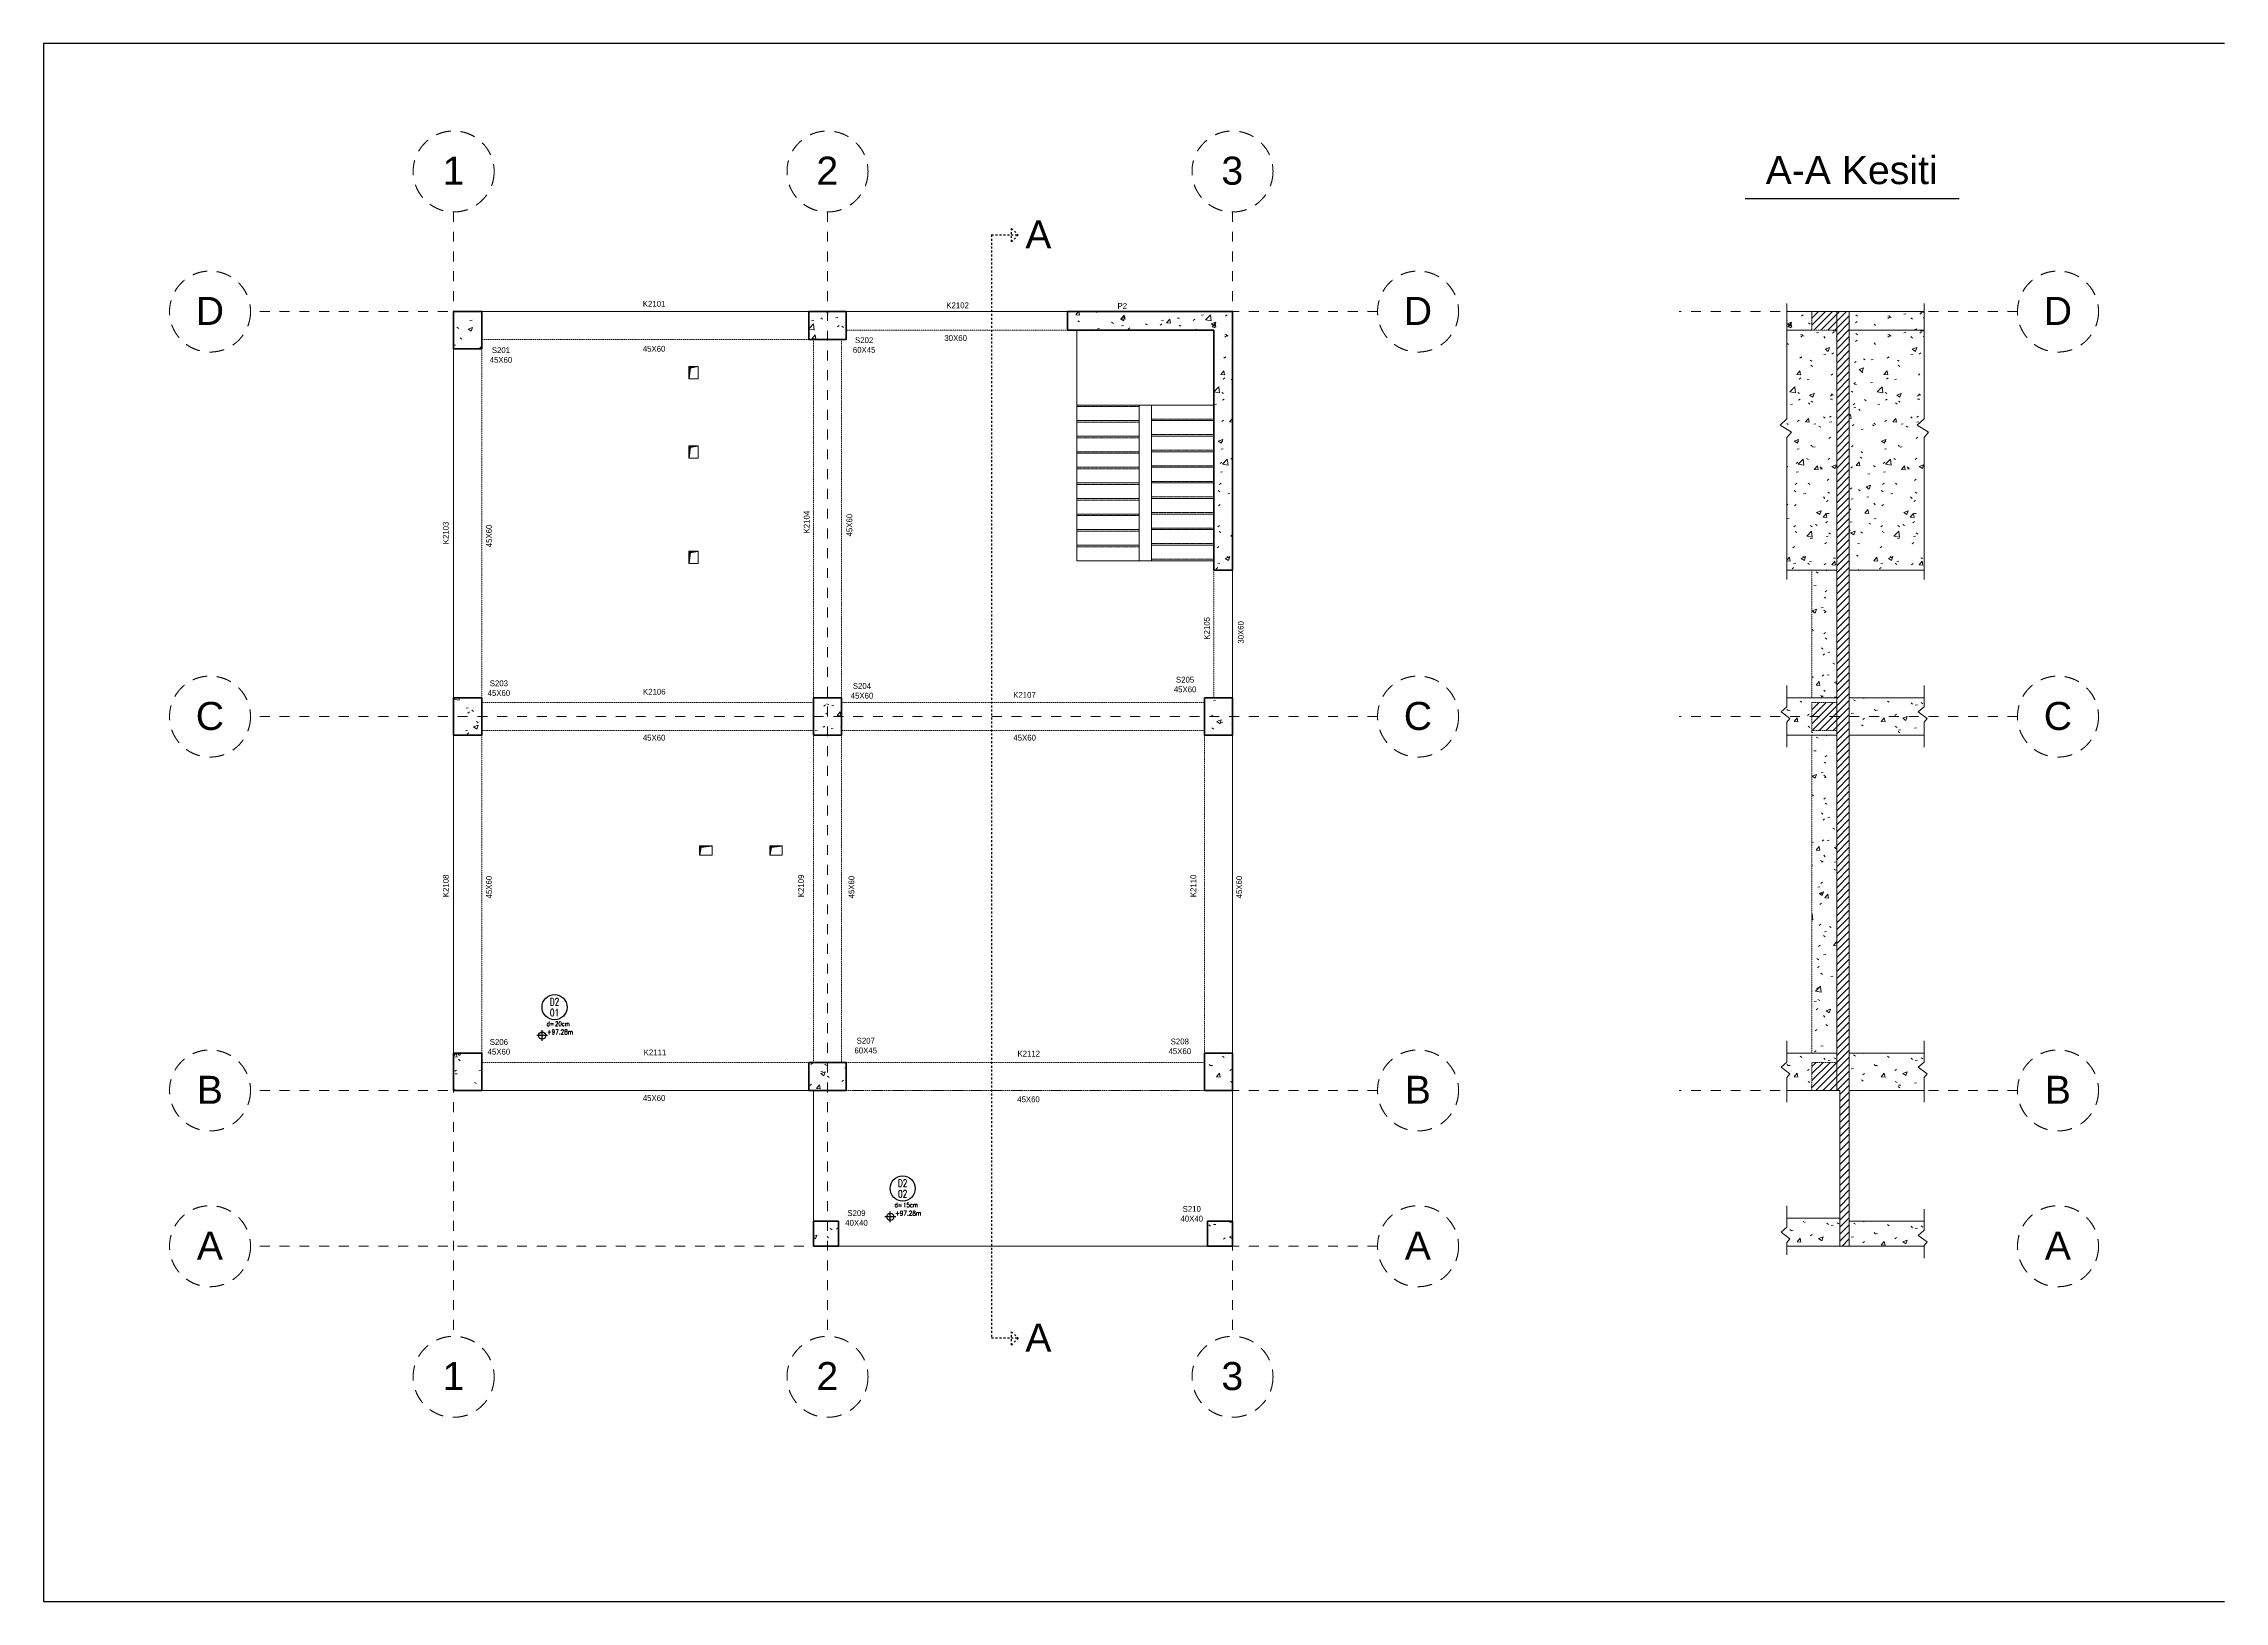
# Model space of a CAD drawing. Header units: millimetres. Extents: x -100143 to 4857, y -11822 to 13178.
# Drawn here: x -65143 to -30143, y -11822 to 13178 of the extents above; entities that cross this region are included whole.
import ezdxf
from ezdxf.enums import TextEntityAlignment as Align

# ---------------------------------------------------------------- set-up
doc = ezdxf.new("R2010")
doc.units = ezdxf.units.MM
doc.linetypes.add('Dash', pattern=[6.35, 3.175, -3.175])
doc.linetypes.add('Overhead', pattern=[3.96875, 2.38125, -1.5875])
for name, color, linetype, lineweight in [('A-FLOR', 30, 'Continuous', 9), ('A-WALL', 113, 'Continuous', 18), ('A-WALL-PATT', 111, 'Continuous', 35), ('S-BEAM-HDLN', 1, 'Dash', 9), ('S-COLS', 52, 'Continuous', 9), ('S-ER-DOSEME-NO', 3, 'Continuous', 30), ('S-ER-KOT-ISARETI-PLAN', 3, 'Continuous', 30), ('S-ER-TARAMA', 7, 'Continuous', 20), ('S-GRID', 1, 'Overhead', 9), ('S-GRID-IDEN', 1, 'Overhead', 0), ('S-STRS', 31, 'Continuous', 9)]:
    doc.layers.add(name, color=color, linetype=linetype, lineweight=lineweight)
doc.styles.add('Arial', font='arial.ttf', dxfattribs={"height": 450})
doc.styles.add('S-ER-DOSEME-KALINLIGI', font='simplxtw-erd.shx', dxfattribs={"width": 0.75})
doc.styles.add('S-ER-DOSEME-NO', font='simplxtw-erd.shx', dxfattribs={"width": 0.75})
doc.styles.add('S-ER-DOSEME-TIPI', font='simplxtw-erd.shx', dxfattribs={"width": 0.75})
doc.styles.add('S-ER-KOT-ISARETI-PLAN', font='simplxtw-erd.shx', dxfattribs={"width": 0.75})
pattern_1 = [(45, (-36558.95, 8752.71), (-56.1266, 56.1266), [])]
pattern_2 = [(50, (-43382.95, 99.7), (728.737, -63.756), [76.2, -838.2]), (355, (-43382.95, 99.7), (-140.972, 764.228), [60.96, -670.56]), (100.451, (-43322.2, 94.4), (587.77, 700.467), [64.76, -712.36]), (46.184, (-43382.95, 302.9), (1084.316, -168.17), [114.3, -1257.3]), (96.636, (-43292.6, 288.9), (949.61, 989.71), [97.14, -1068.54]), (351.184, (-43383, 302.9), (949.62, 989.7), [91.44, -1005.84]), (21, (-43281.35, 252.1), (606.458, -409.06), [76.2, -838.2]), (326, (-43281.35, 252.1), (247.208, 736.753), [60.96, -670.56]), (71.451, (-43230.8, 218), (853.668, 327.685), [64.76, -712.36]), (37.5, (-43382.95, 99.7), (12.3547, 338.22), [33.528, -628.904, 33.528, -647.192, -673.1]), (37.5, (-43382.95, 99.7), (12.3547, 338.22), [-1343.152, 33.528, -639.572]), (7.5, (-43382.95, 99.7), (267.279, 400.722), [33.528, -354.584, 33.528, -613.664, -256.54]), (7.5, (-43382.95, 99.7), (267.279, 400.722), [-1035.304, 33.528, -223.012]), (327.5, (-43609.52, 99.7), (542.3633, -22.9153), [33.528, -220.472, 33.528, -758.952, -1051.56]), (327.5, (-43609.52, 99.7), (542.3633, -22.9153), [-1046.48, 33.528, -1018.032]), (317.5, (-43711.1, 99.7), (592.517, 101.707), [33.528, -296.672, 33.528, -492.76, -746.76]), (317.5, (-43711.1, 99.7), (592.517, 101.707), [-856.488, 33.528, -713.232])]

# ---------------------------------------------------------------- blocks, each defined once
blk = doc.blocks.new('Grid - M_Grid Head - Circle-11575-1_ Kat')
at = {"layer": 'S-GRID-IDEN'}
blk.add_circle((0, 0), 6.5, dxfattribs=at)
blk = doc.blocks.new('S-ER-DOSEME-NO')
at = {"layer": 'Defpoints'}
blk.add_point((0, 0), dxfattribs=at)
at = {"layer": 'S-ER-DOSEME-NO', "color": 3, "lineweight": 30}
blk.add_circle((17, -17), 7, dxfattribs=at)
at = {"layer": 'S-ER-DOSEME-NO', "color": 3, "lineweight": 30, "style": 'S-ER-DOSEME-KALINLIGI', "width": 0.75}
blk.add_text('d=', height=2.5, dxfattribs=at).set_placement((16.75, -25), align=Align.TOP_RIGHT)
at = {"layer": 'S-ER-DOSEME-NO', "width": 0.75}
for tag, style, p in [('DOSEMETIPI', 'S-ER-DOSEME-TIPI', (17, -14)), ('DOSEMENO', 'S-ER-DOSEME-NO', (17, -20))]:
    blk.add_attdef(tag, text='', height=4, dxfattribs=dict(at, style=style)).set_placement(p, align=Align.MIDDLE_CENTER)
at = {"layer": 'S-ER-DOSEME-NO', "color": 3, "lineweight": 30, "style": 'S-ER-DOSEME-KALINLIGI', "width": 0.75}
blk.add_attdef('DOSEMEKALINLIGI', text='', height=2.5, dxfattribs=at).set_placement((17.25, -25), align=Align.TOP_LEFT)
blk = doc.blocks.new('S-ER-KOT-ISARETI-PLAN')
at = {"layer": 'S-ER-KOT-ISARETI-PLAN'}
for p, q in [((2.25, 0), (-2.25, 0)), ((0, -2.25), (0, 2.25))]:
    blk.add_line(p, q, dxfattribs=at)
blk.add_circle((0, 0), 1.5, dxfattribs=at)
at = {"layer": 'S-ER-KOT-ISARETI-PLAN', "style": 'S-ER-KOT-ISARETI-PLAN', "width": 0.75}
blk.add_attdef('PLANKOT', (2, 0.5), '', height=2, dxfattribs=at)

msp = doc.modelspace()

# ---------------------------------------------------------------- hatches: boundary and pattern name
at = {"ltscale": 50}
h = msp.add_hatch(color=256, dxfattribs=at)
h.dxf.hatch_style = 1
h.paths.add_polyline_path([(-54644, 7994), (-54784, 7994), (-54784, 7806), (-54759, 7970)])
h = msp.add_hatch(color=256, dxfattribs=at)
h.dxf.hatch_style = 1
h.paths.add_polyline_path([(-54644, 6720), (-54784, 6720), (-54784, 6532), (-54759, 6696)])
h = msp.add_hatch(color=256, dxfattribs=at)
h.dxf.hatch_style = 1
h.paths.add_polyline_path([(-54644, 5029), (-54784, 5029), (-54784, 4841), (-54759, 5005)])
h = msp.add_hatch(color=256, dxfattribs=at)
h.dxf.hatch_style = 1
h.paths.add_polyline_path([(-54612, 160), (-54587, 275), (-54422, 299), (-54612, 299)])
h = msp.add_hatch(color=256, dxfattribs=at)
h.dxf.hatch_style = 1
h.paths.add_polyline_path([(-53484, 158), (-53459, 275), (-53291, 299), (-53484, 299)])
at = {"layer": 'A-FLOR'}
h = msp.add_hatch(dxfattribs=at)
h.set_pattern_fill('ANSI31', color=256, scale=25, style=0)
h.set_pattern_definition(pattern_1)
h.paths.add_polyline_path([(-36163, -6122), (-36163, 8878), (-36363, 8878), (-36363, -3622), (-36313, -3622), (-36313, -6122)])
at = {"layer": 'A-WALL-PATT', "lineweight": 9}
h = msp.add_hatch(dxfattribs=at)
h.set_pattern_fill('FP_2', color=256, style=0, pattern_type=2)
h.set_pattern_definition(pattern_2)
h.paths.add_polyline_path([(-48712, 8578), (-46062, 8578), (-46062, 8878), (-48712, 8878)], flags=0)
h = msp.add_hatch(dxfattribs=at)
h.set_pattern_fill('FP_2', color=256, style=0, pattern_type=2)
h.set_pattern_definition([(50, (-34139.9, 99.7), (728.737, -63.756), [76.2, -838.2]), (355, (-34139.9, 99.7), (-140.97, 764.23), [60.96, -670.56]), (100.451, (-34079.2, 94.4), (587.77, 700.467), [64.76, -712.36]), (46.184, (-34139.9, 302.9), (1084.32, -168.17), [114.3, -1257.3]), (96.636, (-34049.5, 288.9), (949.61, 989.71), [97.14, -1068.54]), (351.184, (-34139.9, 302.9), (949.62, 989.7), [91.44, -1005.84]), (21, (-34038.3, 252.1), (606.458, -409.06), [76.2, -838.2]), (326, (-34038.3, 252.1), (247.21, 736.75), [60.96, -670.56]), (71.451, (-33987.8, 218), (853.67, 327.685), [64.76, -712.36]), (37.5, (-34139.9, 99.7), (12.355, 338.22), [33.528, -628.904, 33.528, -647.192, -673.1]), (37.5, (-34139.9, 99.7), (12.355, 338.22), [-1343.152, 33.528, -639.572]), (7.5, (-34139.9, 99.7), (267.279, 400.722), [33.528, -354.584, 33.528, -613.664, -256.54]), (7.5, (-34139.9, 99.7), (267.279, 400.722), [-1035.304, 33.528, -223.012]), (327.5, (-34366.47, 99.7), (542.363, -22.915), [33.528, -220.472, 33.528, -758.952, -1051.56]), (327.5, (-34366.47, 99.7), (542.363, -22.915), [-1046.48, 33.528, -1018.032]), (317.5, (-34468.07, 99.7), (592.517, 101.707), [33.528, -296.672, 33.528, -492.76, -746.76]), (317.5, (-34468.07, 99.7), (592.517, 101.707), [-856.49, 33.53, -713.23])])
h.paths.add_polyline_path([(-37119, 4728), (-36363, 4728), (-36363, 8578), (-36763, 8578), (-36763, 8878), (-37163, 8878), (-37163, 4728)])
h = msp.add_hatch(dxfattribs=at)
h.set_pattern_fill('FP_2', color=256, style=0, pattern_type=2)
h.set_pattern_definition([(50, (-32739.9, 399.7), (728.737, -63.756), [76.2, -838.2]), (355, (-32739.9, 399.7), (-140.97, 764.23), [60.96, -670.56]), (100.451, (-32679.2, 394.4), (587.77, 700.467), [64.76, -712.36]), (46.184, (-32739.9, 602.9), (1084.32, -168.17), [114.3, -1257.3]), (96.636, (-32649.5, 588.9), (949.61, 989.71), [97.14, -1068.54]), (351.184, (-32739.9, 602.9), (949.62, 989.7), [91.44, -1005.84]), (21, (-32638.3, 552.1), (606.458, -409.06), [76.2, -838.2]), (326, (-32638.3, 552.1), (247.21, 736.75), [60.96, -670.56]), (71.451, (-32587.8, 518), (853.67, 327.685), [64.76, -712.36]), (37.5, (-32739.9, 399.7), (12.355, 338.22), [33.528, -628.904, 33.528, -647.192, -673.1]), (37.5, (-32739.9, 399.7), (12.355, 338.22), [-1343.152, 33.528, -639.572]), (7.5, (-32739.9, 399.7), (267.279, 400.722), [33.528, -354.584, 33.528, -613.664, -256.54]), (7.5, (-32739.9, 399.7), (267.279, 400.722), [-1035.304, 33.528, -223.012]), (327.5, (-32966.47, 399.7), (542.363, -22.915), [33.528, -220.472, 33.528, -758.952, -1051.56]), (327.5, (-32966.47, 399.7), (542.363, -22.915), [-1046.48, 33.528, -1018.032]), (317.5, (-33068.07, 399.7), (592.517, 101.707), [33.528, -296.672, 33.528, -492.76, -746.76]), (317.5, (-33068.07, 399.7), (592.517, 101.707), [-856.49, 33.53, -713.23])])
h.paths.add_polyline_path([(-35719, 8578), (-34963, 8578), (-34963, 8878), (-36163, 8878), (-36163, 8578)])
h = msp.add_hatch(dxfattribs=at)
h.set_pattern_fill('FP_2', color=256, style=0, pattern_type=2)
h.set_pattern_definition(pattern_2)
h.paths.add_polyline_path([(-46362, 4728), (-46062, 4728), (-46062, 8578), (-46362, 8578), (-46362, 6982)], flags=0)
h = msp.add_hatch(dxfattribs=at)
h.set_pattern_fill('FP_2', color=256, style=0, pattern_type=2)
h.set_pattern_definition([(50, (-32739.9, 99.7), (728.737, -63.756), [76.2, -838.2]), (355, (-32739.9, 99.7), (-140.97, 764.23), [60.96, -670.56]), (100.451, (-32679.2, 94.4), (587.77, 700.467), [64.76, -712.36]), (46.184, (-32739.9, 302.9), (1084.32, -168.17), [114.3, -1257.3]), (96.636, (-32649.5, 288.9), (949.61, 989.71), [97.14, -1068.54]), (351.184, (-32739.9, 302.9), (949.62, 989.7), [91.44, -1005.84]), (21, (-32638.3, 252.1), (606.458, -409.06), [76.2, -838.2]), (326, (-32638.3, 252.1), (247.21, 736.75), [60.96, -670.56]), (71.451, (-32587.8, 218), (853.67, 327.685), [64.76, -712.36]), (37.5, (-32739.9, 99.7), (12.355, 338.22), [33.528, -628.904, 33.528, -647.192, -673.1]), (37.5, (-32739.9, 99.7), (12.355, 338.22), [-1343.152, 33.528, -639.572]), (7.5, (-32739.9, 99.7), (267.279, 400.722), [33.528, -354.584, 33.528, -613.664, -256.54]), (7.5, (-32739.9, 99.7), (267.279, 400.722), [-1035.304, 33.528, -223.012]), (327.5, (-32966.47, 99.7), (542.363, -22.915), [33.528, -220.472, 33.528, -758.952, -1051.56]), (327.5, (-32966.47, 99.7), (542.363, -22.915), [-1046.48, 33.528, -1018.032]), (317.5, (-33068.07, 99.7), (592.517, 101.707), [33.528, -296.672, 33.528, -492.76, -746.76]), (317.5, (-33068.07, 99.7), (592.517, 101.707), [-856.49, 33.53, -713.23])])
h.paths.add_polyline_path([(-35719, 4728), (-34963, 4728), (-34963, 8578), (-36163, 8578), (-36163, 4728)])
at = {"layer": 'S-BEAM-HDLN'}
h = msp.add_hatch(dxfattribs=at)
h.set_pattern_fill('ANSI31', color=256, scale=25)
h.set_pattern_definition(pattern_1)
h.paths.add_polyline_path([(-36363, 8578), (-36363, 8878), (-36763, 8878), (-36763, 8578)])
h = msp.add_hatch(dxfattribs=at)
h.set_pattern_fill('FP_2', color=256, style=0, pattern_type=2)
h.set_pattern_definition([(50, (-33311.95, 7849.7), (728.737, -63.756), [76.2, -838.2]), (355, (-33311.95, 7849.7), (-140.97, 764.23), [60.96, -670.56]), (100.451, (-33251.2, 7844.4), (587.77, 700.47), [64.76, -712.36]), (46.184, (-33311.95, 8052.9), (1084.32, -168.17), [114.3, -1257.3]), (96.636, (-33221.6, 8038.9), (949.61, 989.71), [97.14, -1068.54]), (351.184, (-33312, 8052.9), (949.62, 989.7), [91.44, -1005.84]), (21, (-33210.35, 8002.1), (606.46, -409.06), [76.2, -838.2]), (326, (-33210.35, 8002.1), (247.21, 736.75), [60.96, -670.56]), (71.451, (-33159.8, 7968), (853.67, 327.685), [64.76, -712.36]), (37.5, (-33311.95, 7849.7), (12.355, 338.22), [33.528, -628.904, 33.528, -647.192, -673.1]), (37.5, (-33311.95, 7849.7), (12.355, 338.22), [-1343.15, 33.53, -639.57]), (7.5, (-33311.95, 7849.7), (267.279, 400.722), [33.528, -354.584, 33.528, -613.664, -256.54]), (7.5, (-33311.95, 7849.7), (267.279, 400.722), [-1035.304, 33.53, -223.01]), (327.5, (-33538.52, 7849.7), (542.363, -22.915), [33.528, -220.472, 33.528, -758.952, -1051.56]), (327.5, (-33538.52, 7849.7), (542.363, -22.915), [-1046.48, 33.53, -1018.03]), (317.5, (-33640.1, 7849.7), (592.517, 101.707), [33.528, -296.672, 33.528, -492.76, -746.76]), (317.5, (-33640.1, 7849.7), (592.517, 101.707), [-856.49, 33.53, -713.23])])
h.paths.add_polyline_path([(-36363, 2678), (-36363, 4728), (-36763, 4728), (-36763, 2678)])
h = msp.add_hatch(dxfattribs=at)
h.set_pattern_fill('ANSI31', color=256, scale=25)
h.set_pattern_definition(pattern_1)
h.paths.add_polyline_path([(-36363, 2378), (-36363, 2603), (-36763, 2603), (-36763, 2378)])
h.paths.add_polyline_path([(-36763, 2378), (-36763, 2153), (-36363, 2153), (-36363, 2378)])
h = msp.add_hatch(dxfattribs=at)
h.set_pattern_fill('FP_2', color=256, style=0, pattern_type=2)
h.set_pattern_definition([(50, (-33311.95, 5199.7), (728.737, -63.756), [76.2, -838.2]), (355, (-33311.95, 5199.7), (-140.97, 764.23), [60.96, -670.56]), (100.451, (-33251.2, 5194.4), (587.77, 700.467), [64.76, -712.36]), (46.184, (-33311.95, 5402.9), (1084.32, -168.17), [114.3, -1257.3]), (96.636, (-33221.6, 5388.9), (949.61, 989.71), [97.14, -1068.54]), (351.184, (-33312, 5402.9), (949.62, 989.7), [91.44, -1005.84]), (21, (-33210.35, 5352.1), (606.458, -409.06), [76.2, -838.2]), (326, (-33210.35, 5352.1), (247.21, 736.75), [60.96, -670.56]), (71.451, (-33159.8, 5318), (853.67, 327.685), [64.76, -712.36]), (37.5, (-33311.95, 5199.7), (12.355, 338.22), [33.528, -628.904, 33.528, -647.192, -673.1]), (37.5, (-33311.95, 5199.7), (12.355, 338.22), [-1343.152, 33.528, -639.572]), (7.5, (-33311.95, 5199.7), (267.279, 400.722), [33.528, -354.584, 33.528, -613.664, -256.54]), (7.5, (-33311.95, 5199.7), (267.279, 400.722), [-1035.304, 33.528, -223.012]), (327.5, (-33538.52, 5199.7), (542.363, -22.915), [33.528, -220.472, 33.528, -758.952, -1051.56]), (327.5, (-33538.52, 5199.7), (542.363, -22.915), [-1046.48, 33.528, -1018.032]), (317.5, (-33640.1, 5199.7), (592.517, 101.707), [33.528, -296.672, 33.528, -492.76, -746.76]), (317.5, (-33640.1, 5199.7), (592.517, 101.707), [-856.49, 33.53, -713.23])])
h.paths.add_polyline_path([(-36363, -3022), (-36363, 2078), (-36763, 2078), (-36763, -3022)])
h = msp.add_hatch(dxfattribs=at)
h.set_pattern_fill('ANSI31', color=256, scale=25)
h.set_pattern_definition(pattern_1)
h.paths.add_polyline_path([(-36363, -3172), (-36763, -3172), (-36763, -3622), (-36363, -3622)])
at = {"layer": 'S-COLS'}
h = msp.add_hatch(dxfattribs=at)
h.set_pattern_fill('FP_2', color=256, style=0, pattern_type=2)
h.set_pattern_definition(pattern_2)
h.paths.add_polyline_path([(-58112, 8278), (-58112, 8878), (-58562, 8878), (-58562, 8278)], flags=0)
h = msp.add_hatch(dxfattribs=at)
h.set_pattern_fill('FP_2', color=256, style=0, pattern_type=2)
h.set_pattern_definition(pattern_2)
h.paths.add_polyline_path([(-52262, 8428), (-52262, 8878), (-52862, 8878), (-52862, 8428)], flags=0)
h = msp.add_hatch(dxfattribs=at)
h.set_pattern_fill('FP_2', color=256, style=0, pattern_type=2)
h.set_pattern_definition(pattern_2)
h.paths.add_polyline_path([(-58112, 2078), (-58112, 2678), (-58562, 2678), (-58562, 2078)], flags=0)
h = msp.add_hatch(dxfattribs=at)
h.set_pattern_fill('FP_2', color=256, style=0, pattern_type=2)
h.set_pattern_definition(pattern_2)
h.paths.add_polyline_path([(-52337, 2078), (-52337, 2678), (-52787, 2678), (-52787, 2078)], flags=0)
h = msp.add_hatch(dxfattribs=at)
h.set_pattern_fill('FP_2', color=256, style=0, pattern_type=2)
h.set_pattern_definition(pattern_2)
h.paths.add_polyline_path([(-46062, 2078), (-46062, 2678), (-46512, 2678), (-46512, 2078)], flags=0)
h = msp.add_hatch(dxfattribs=at)
h.set_pattern_fill('FP_2', color=256, style=0, pattern_type=2)
h.set_pattern_definition([(50, (-34111.95, 5799.7), (728.74, -63.756), [76.2, -838.2]), (355, (-34111.95, 5799.7), (-140.97, 764.23), [60.96, -670.56]), (100.451, (-34051.2, 5794.4), (587.77, 700.47), [64.76, -712.36]), (46.184, (-34111.95, 6002.9), (1084.32, -168.17), [114.3, -1257.3]), (96.636, (-34021.6, 5988.9), (949.6, 989.7), [97.14, -1068.54]), (351.184, (-34112, 6002.9), (949.62, 989.7), [91.44, -1005.84]), (21, (-34010.35, 5952.1), (606.46, -409.06), [76.2, -838.2]), (326, (-34010.35, 5952.1), (247.21, 736.75), [60.96, -670.56]), (71.451, (-33959.8, 5918), (853.67, 327.69), [64.76, -712.36]), (37.5, (-34111.95, 5799.7), (12.355, 338.22), [33.528, -628.904, 33.528, -647.192, -673.1]), (37.5, (-34111.95, 5799.7), (12.355, 338.22), [-1343.15, 33.53, -639.57]), (7.5, (-34111.95, 5799.7), (267.28, 400.722), [33.528, -354.584, 33.528, -613.664, -256.54]), (7.5, (-34111.95, 5799.7), (267.28, 400.722), [-1035.304, 33.53, -223.01]), (327.5, (-34338.52, 5799.7), (542.363, -22.915), [33.528, -220.472, 33.528, -758.952, -1051.56]), (327.5, (-34338.52, 5799.7), (542.363, -22.915), [-1046.48, 33.53, -1018.03]), (317.5, (-34440.1, 5799.7), (592.517, 101.707), [33.53, -296.67, 33.53, -492.76, -746.76]), (317.5, (-34440.1, 5799.7), (592.517, 101.707), [-856.49, 33.53, -713.23])])
h.paths.add_polyline_path([(-36363, 2078), (-36363, 2153), (-36763, 2153), (-36763, 2603), (-36363, 2603), (-36363, 2678), (-37163, 2678), (-37163, 2078)])
h = msp.add_hatch(dxfattribs=at)
h.set_pattern_fill('FP_2', color=256, style=0, pattern_type=2)
h.set_pattern_definition([(50, (-32711.95, 5799.7), (728.74, -63.756), [76.2, -838.2]), (355, (-32711.95, 5799.7), (-140.97, 764.23), [60.96, -670.56]), (100.451, (-32651.2, 5794.4), (587.77, 700.47), [64.76, -712.36]), (46.184, (-32711.95, 6002.9), (1084.32, -168.17), [114.3, -1257.3]), (96.636, (-32621.6, 5988.9), (949.6, 989.7), [97.14, -1068.54]), (351.184, (-32712, 6002.9), (949.62, 989.7), [91.44, -1005.84]), (21, (-32610.35, 5952.1), (606.46, -409.06), [76.2, -838.2]), (326, (-32610.35, 5952.1), (247.21, 736.75), [60.96, -670.56]), (71.451, (-32559.8, 5918), (853.67, 327.69), [64.76, -712.36]), (37.5, (-32711.95, 5799.7), (12.355, 338.22), [33.528, -628.904, 33.528, -647.192, -673.1]), (37.5, (-32711.95, 5799.7), (12.355, 338.22), [-1343.15, 33.53, -639.57]), (7.5, (-32711.95, 5799.7), (267.28, 400.722), [33.528, -354.584, 33.528, -613.664, -256.54]), (7.5, (-32711.95, 5799.7), (267.28, 400.722), [-1035.304, 33.53, -223.01]), (327.5, (-32938.52, 5799.7), (542.363, -22.915), [33.528, -220.472, 33.528, -758.952, -1051.56]), (327.5, (-32938.52, 5799.7), (542.363, -22.915), [-1046.48, 33.53, -1018.03]), (317.5, (-33040.1, 5799.7), (592.517, 101.707), [33.53, -296.67, 33.53, -492.76, -746.76]), (317.5, (-33040.1, 5799.7), (592.517, 101.707), [-856.49, 33.53, -713.23])])
h.paths.add_polyline_path([(-34963, 2078), (-34963, 2678), (-36163, 2678), (-36163, 2078)])
h = msp.add_hatch(dxfattribs=at)
h.set_pattern_fill('FP_2', color=256, style=0, pattern_type=2)
h.set_pattern_definition(pattern_2)
h.paths.add_polyline_path([(-58112, -3622), (-58112, -3022), (-58562, -3022), (-58562, -3622)], flags=0)
h = msp.add_hatch(dxfattribs=at)
h.set_pattern_fill('FP_2', color=256, style=0, pattern_type=2)
h.set_pattern_definition(pattern_2)
h.paths.add_polyline_path([(-46062, -3622), (-46062, -3022), (-46512, -3022), (-46512, -3622)], flags=0)
h = msp.add_hatch(dxfattribs=at)
h.set_pattern_fill('FP_2', color=256, style=0, pattern_type=2)
h.set_pattern_definition([(50, (-34111.95, 99.7), (728.74, -63.756), [76.2, -838.2]), (355, (-34111.95, 99.7), (-140.97, 764.23), [60.96, -670.56]), (100.451, (-34051.2, 94.4), (587.77, 700.47), [64.76, -712.36]), (46.184, (-34111.95, 302.9), (1084.32, -168.17), [114.3, -1257.3]), (96.636, (-34021.6, 288.9), (949.6, 989.7), [97.14, -1068.54]), (351.184, (-34112, 302.9), (949.62, 989.7), [91.44, -1005.84]), (21, (-34010.35, 252.1), (606.46, -409.06), [76.2, -838.2]), (326, (-34010.35, 252.1), (247.21, 736.75), [60.96, -670.56]), (71.451, (-33959.8, 218), (853.67, 327.69), [64.76, -712.36]), (37.5, (-34111.95, 99.7), (12.355, 338.22), [33.528, -628.904, 33.528, -647.192, -673.1]), (37.5, (-34111.95, 99.7), (12.355, 338.22), [-1343.15, 33.53, -639.57]), (7.5, (-34111.95, 99.7), (267.28, 400.722), [33.528, -354.584, 33.528, -613.664, -256.54]), (7.5, (-34111.95, 99.7), (267.28, 400.722), [-1035.304, 33.53, -223.01]), (327.5, (-34338.52, 99.7), (542.363, -22.915), [33.528, -220.472, 33.528, -758.952, -1051.56]), (327.5, (-34338.52, 99.7), (542.363, -22.915), [-1046.48, 33.53, -1018.03]), (317.5, (-34440.1, 99.7), (592.517, 101.707), [33.53, -296.67, 33.53, -492.76, -746.76]), (317.5, (-34440.1, 99.7), (592.517, 101.707), [-856.49, 33.53, -713.23])])
h.paths.add_polyline_path([(-36763, -3622), (-36763, -3172), (-36363, -3172), (-36363, -3022), (-37163, -3022), (-37163, -3622)])
h = msp.add_hatch(dxfattribs=at)
h.set_pattern_fill('FP_2', color=256, style=0, pattern_type=2)
h.set_pattern_definition([(50, (-32711.95, 99.7), (728.74, -63.756), [76.2, -838.2]), (355, (-32711.95, 99.7), (-140.97, 764.23), [60.96, -670.56]), (100.451, (-32651.2, 94.4), (587.77, 700.47), [64.76, -712.36]), (46.184, (-32711.95, 302.9), (1084.32, -168.17), [114.3, -1257.3]), (96.636, (-32621.6, 288.9), (949.6, 989.7), [97.14, -1068.54]), (351.184, (-32712, 302.9), (949.62, 989.7), [91.44, -1005.84]), (21, (-32610.35, 252.1), (606.46, -409.06), [76.2, -838.2]), (326, (-32610.35, 252.1), (247.21, 736.75), [60.96, -670.56]), (71.451, (-32559.8, 218), (853.67, 327.69), [64.76, -712.36]), (37.5, (-32711.95, 99.7), (12.355, 338.22), [33.528, -628.904, 33.528, -647.192, -673.1]), (37.5, (-32711.95, 99.7), (12.355, 338.22), [-1343.15, 33.53, -639.57]), (7.5, (-32711.95, 99.7), (267.28, 400.722), [33.528, -354.584, 33.528, -613.664, -256.54]), (7.5, (-32711.95, 99.7), (267.28, 400.722), [-1035.304, 33.53, -223.01]), (327.5, (-32938.52, 99.7), (542.363, -22.915), [33.528, -220.472, 33.528, -758.952, -1051.56]), (327.5, (-32938.52, 99.7), (542.363, -22.915), [-1046.48, 33.53, -1018.03]), (317.5, (-33040.1, 99.7), (592.517, 101.707), [33.53, -296.67, 33.53, -492.76, -746.76]), (317.5, (-33040.1, 99.7), (592.517, 101.707), [-856.49, 33.53, -713.23])])
h.paths.add_polyline_path([(-34963, -3622), (-34963, -3022), (-36163, -3022), (-36163, -3622)])
h = msp.add_hatch(dxfattribs=at)
h.set_pattern_fill('FP_2', color=256, style=0, pattern_type=2)
h.set_pattern_definition(pattern_2)
h.paths.add_polyline_path([(-52262, -3622), (-52262, -3172), (-52862, -3172), (-52862, -3622)], flags=0)
h = msp.add_hatch(dxfattribs=at)
h.set_pattern_fill('FP_2', color=256, style=0, pattern_type=2)
h.set_pattern_definition(pattern_2)
h.paths.add_polyline_path([(-52337, -6122), (-52337, -5672), (-52787, -5672), (-52787, -6122)], flags=0)
h = msp.add_hatch(dxfattribs=at)
h.set_pattern_fill('FP_2', color=256, style=0, pattern_type=2)
h.set_pattern_definition(pattern_2)
h.paths.add_polyline_path([(-46062, -6122), (-46062, -5672), (-46512, -5672), (-46512, -6122)], flags=0)
h = msp.add_hatch(dxfattribs=at)
h.set_pattern_fill('FP_2', color=256, style=0, pattern_type=2)
h.set_pattern_definition([(50, (-34061.95, -2550.3), (728.74, -63.756), [76.2, -838.2]), (355, (-34061.95, -2550.3), (-140.97, 764.23), [60.96, -670.56]), (100.451, (-34001.2, -2555.6), (587.77, 700.47), [64.76, -712.36]), (46.184, (-34061.95, -2347.1), (1084.32, -168.17), [114.3, -1257.3]), (96.636, (-33971.6, -2361.1), (949.6, 989.7), [97.14, -1068.54]), (351.184, (-34062, -2347.1), (949.62, 989.7), [91.44, -1005.84]), (21, (-33960.35, -2397.9), (606.46, -409.06), [76.2, -838.2]), (326, (-33960.35, -2397.9), (247.21, 736.75), [60.96, -670.56]), (71.451, (-33909.8, -2432), (853.67, 327.69), [64.76, -712.36]), (37.5, (-34061.95, -2550.3), (12.355, 338.22), [33.528, -628.904, 33.528, -647.192, -673.1]), (37.5, (-34061.95, -2550.3), (12.355, 338.22), [-1343.15, 33.53, -639.57]), (7.5, (-34061.95, -2550.3), (267.28, 400.722), [33.528, -354.584, 33.528, -613.664, -256.54]), (7.5, (-34061.95, -2550.3), (267.28, 400.722), [-1035.304, 33.53, -223.01]), (327.5, (-34288.52, -2550.3), (542.363, -22.915), [33.528, -220.472, 33.528, -758.952, -1051.56]), (327.5, (-34288.52, -2550.3), (542.363, -22.915), [-1046.48, 33.53, -1018.03]), (317.5, (-34390.1, -2550.3), (592.517, 101.707), [33.53, -296.67, 33.53, -492.76, -746.76]), (317.5, (-34390.1, -2550.3), (592.517, 101.707), [-856.49, 33.53, -713.23])])
h.paths.add_polyline_path([(-36313, -6122), (-36313, -5672), (-37163, -5673), (-37163, -6123)])
h = msp.add_hatch(dxfattribs=at)
h.set_pattern_fill('FP_2', color=256, style=0, pattern_type=2)
h.set_pattern_definition([(50, (-32711.95, -2600.3), (728.74, -63.756), [76.2, -838.2]), (355, (-32711.95, -2600.3), (-140.97, 764.23), [60.96, -670.56]), (100.451, (-32651.2, -2605.6), (587.77, 700.47), [64.76, -712.36]), (46.184, (-32711.95, -2397.1), (1084.32, -168.17), [114.3, -1257.3]), (96.636, (-32621.6, -2411.1), (949.6, 989.7), [97.14, -1068.54]), (351.184, (-32712, -2397.1), (949.62, 989.7), [91.44, -1005.84]), (21, (-32610.35, -2447.9), (606.46, -409.06), [76.2, -838.2]), (326, (-32610.35, -2447.9), (247.21, 736.75), [60.96, -670.56]), (71.451, (-32559.8, -2482), (853.67, 327.69), [64.76, -712.36]), (37.5, (-32711.95, -2600.3), (12.355, 338.22), [33.528, -628.904, 33.528, -647.192, -673.1]), (37.5, (-32711.95, -2600.3), (12.355, 338.22), [-1343.15, 33.53, -639.57]), (7.5, (-32711.95, -2600.3), (267.28, 400.722), [33.528, -354.584, 33.528, -613.664, -256.54]), (7.5, (-32711.95, -2600.3), (267.28, 400.722), [-1035.304, 33.53, -223.01]), (327.5, (-32938.52, -2600.3), (542.363, -22.915), [33.528, -220.472, 33.528, -758.952, -1051.56]), (327.5, (-32938.52, -2600.3), (542.363, -22.915), [-1046.48, 33.53, -1018.03]), (317.5, (-33040.1, -2600.3), (592.517, 101.707), [33.53, -296.67, 33.53, -492.76, -746.76]), (317.5, (-33040.1, -2600.3), (592.517, 101.707), [-856.49, 33.53, -713.23])])
h.paths.add_polyline_path([(-34963, -6122), (-34963, -5722), (-36163, -5722), (-36163, -6122)])

# ---------------------------------------------------------------- linework, layer by layer
at = {"ltscale": 50}
for p, q in [((-30143, 13178), (-65143, 13178)), ((-65143, 13178), (-65143, -11822)), ((-65143, -11822), (-30143, -11822))]:
    msp.add_line(p, q, dxfattribs=at)
msp.add_line((-37834, 10694), (-34398, 10694))
at = {"linetype": 'Dash', "ltscale": 10}
for p, q in [((-49609, 9995), (-49609, 10210)), ((-49609, 10210), (-49504, 10110)), ((-49929, 10110), (-49929, -7594)), ((-49929, 10110), (-49504, 10110)), ((-49504, 10110), (-49609, 9995)), ((-49929, -7594), (-49504, -7594)), ((-49609, -7709), (-49609, -7494)), ((-49609, -7494), (-49504, -7594)), ((-49504, -7594), (-49609, -7709))]:
    msp.add_line(p, q, dxfattribs=at)
at = {"layer": 'A-FLOR'}
for p, q in [((-52862, 8878), (-58112, 8878)), ((-48712, 8878), (-52262, 8878)), ((-36363, 8878), (-36163, 8878)), ((-36363, -3622), (-36363, 8878)), ((-36163, 8878), (-36163, -3622)), ((-48562, 4878), (-48562, 8578)), ((-58562, 8278), (-58562, 2678)), ((-54787, 7798), (-54787, 7998)), ((-54787, 7998), (-54637, 7998)), ((-54637, 7798), (-54787, 7798)), ((-54637, 7998), (-54637, 7798)), ((-54787, 6525), (-54787, 6725)), ((-54787, 6725), (-54637, 6725)), ((-54637, 6725), (-54637, 6525)), ((-54637, 6525), (-54787, 6525)), ((-54787, 4833), (-54787, 5033)), ((-54787, 5033), (-54637, 5033)), ((-54637, 5033), (-54637, 4833)), ((-54637, 4833), (-54787, 4833)), ((-46362, 4878), (-48562, 4878)), ((-46062, 2678), (-46062, 4728)), ((-58562, 2078), (-58562, -3022)), ((-54615, 153), (-54615, 303)), ((-54615, 303), (-54415, 303)), ((-54415, 153), (-54615, 153)), ((-54415, 303), (-54415, 153)), ((-53487, 153), (-53487, 303)), ((-53487, 303), (-53287, 303)), ((-53287, 153), (-53487, 153)), ((-53287, 303), (-53287, 153)), ((-58112, -3622), (-52862, -3622)), ((-52787, -3622), (-52787, -5722)), ((-46062, -5722), (-46062, -3622)), ((-36313, -3622), (-36363, -3622)), ((-36313, -6122), (-36313, -3622)), ((-36163, -3622), (-36163, -6122)), ((-52387, -6122), (-46462, -6122)), ((-36163, -6122), (-36313, -6122))]:
    msp.add_line(p, q, dxfattribs=at)
at = {"layer": 'A-FLOR', "linetype": 'Continuous'}
msp.add_line((-46062, -3022), (-46062, 2078), dxfattribs=at)
at = {"layer": 'A-WALL', "lineweight": 35}
for p, q in [((-46062, 8878), (-48712, 8878)), ((-48712, 8878), (-48712, 8578)), ((-46062, 4728), (-46062, 8878)), ((-48712, 8578), (-46362, 8578)), ((-46362, 8578), (-46362, 4728)), ((-46362, 4728), (-46062, 4728))]:
    msp.add_line(p, q, dxfattribs=at)
at = {"layer": 'A-WALL'}
for p, q in [((-37163, 9005), (-37163, 7158)), ((-36763, 8878), (-37163, 8878)), ((-34963, 8878), (-36163, 8878)), ((-34963, 9005), (-34963, 7158)), ((-36763, 8578), (-37163, 8578)), ((-36163, 8578), (-34963, 8578)), ((-37163, 7158), (-37274, 7055)), ((-37274, 7055), (-37090, 6941)), ((-34963, 7158), (-35074, 7055)), ((-35074, 7055), (-34890, 6941)), ((-37090, 6941), (-37163, 6856)), ((-37163, 6856), (-37163, 4576)), ((-34890, 6941), (-34963, 6856)), ((-34963, 6856), (-34963, 4576)), ((-36363, 4728), (-37163, 4728)), ((-36163, 4728), (-34963, 4728))]:
    msp.add_line(p, q, dxfattribs=at)
at = {"layer": 'S-BEAM-HDLN'}
for p, q in [((-36763, 8578), (-36763, 8878)), ((-36763, 8878), (-36363, 8878)), ((-52862, 8428), (-58112, 8428)), ((-52787, 2678), (-52787, 8428)), ((-52337, 8428), (-52337, 2678)), ((-48712, 8578), (-52262, 8578)), ((-36763, 8578), (-36363, 8578)), ((-58112, 8278), (-58112, 2678)), ((-46362, 2678), (-46362, 4728)), ((-36763, 2678), (-36763, 4728)), ((-58112, 2603), (-52787, 2603)), ((-52337, 2603), (-46512, 2603)), ((-36363, 2603), (-36763, 2603)), ((-36763, 2603), (-36763, 2153)), ((-52787, 2153), (-58112, 2153)), ((-46512, 2153), (-52337, 2153)), ((-36763, 2153), (-36363, 2153)), ((-58112, 2078), (-58112, -3022)), ((-52787, -3172), (-52787, 2078)), ((-52337, 2078), (-52337, -3172)), ((-46512, -3022), (-46512, 2078)), ((-36763, 2078), (-36763, -3022)), ((-58112, -3172), (-52862, -3172)), ((-52262, -3172), (-46512, -3172)), ((-36363, -3172), (-36763, -3172)), ((-36763, -3172), (-36763, -3622)), ((-46512, -3622), (-52262, -3622)), ((-36763, -3622), (-36363, -3622))]:
    msp.add_line(p, q, dxfattribs=at)
at = {"layer": 'S-BEAM-HDLN', "color": 82, "lineweight": 0}
for p, q in [((-36363, 8878), (-36763, 8878)), ((-36763, 8878), (-36763, 8578)), ((-36763, 8578), (-36363, 8578))]:
    msp.add_line(p, q, dxfattribs=at)
at = {"layer": 'S-BEAM-HDLN', "color": 30, "lineweight": 0}
msp.add_line((-36363, 8578), (-36363, 8878), dxfattribs=at)
at = {"layer": 'S-COLS', "lineweight": 35}
for p, q in [((-58562, 8878), (-58562, 8278)), ((-58112, 8878), (-58562, 8878)), ((-58112, 8278), (-58112, 8878)), ((-52262, 8878), (-52862, 8878)), ((-52862, 8878), (-52862, 8428)), ((-52262, 8428), (-52262, 8878)), ((-52862, 8428), (-52262, 8428)), ((-58562, 8278), (-58112, 8278)), ((-58562, 2678), (-58562, 2078)), ((-58112, 2678), (-58562, 2678)), ((-58112, 2078), (-58112, 2678)), ((-52787, 2678), (-52787, 2078)), ((-52337, 2678), (-52787, 2678)), ((-52337, 2078), (-52337, 2678)), ((-46512, 2678), (-46512, 2078)), ((-46062, 2678), (-46512, 2678)), ((-46062, 2078), (-46062, 2678)), ((-58562, 2078), (-58112, 2078)), ((-52787, 2078), (-52337, 2078)), ((-46512, 2078), (-46062, 2078)), ((-58562, -3022), (-58562, -3622)), ((-58112, -3022), (-58562, -3022)), ((-58112, -3622), (-58112, -3022)), ((-46512, -3022), (-46512, -3622)), ((-46062, -3022), (-46512, -3022)), ((-46062, -3622), (-46062, -3022)), ((-52262, -3172), (-52862, -3172)), ((-52862, -3172), (-52862, -3622)), ((-52262, -3622), (-52262, -3172)), ((-58562, -3622), (-58112, -3622)), ((-52862, -3622), (-52262, -3622)), ((-46512, -3622), (-46062, -3622)), ((-52387, -5722), (-52787, -5722)), ((-52787, -5722), (-52787, -6122)), ((-52387, -6122), (-52387, -5722)), ((-46462, -5722), (-46462, -6122)), ((-46062, -5722), (-46462, -5722)), ((-46062, -6122), (-46062, -5722)), ((-52787, -6122), (-52387, -6122)), ((-46462, -6122), (-46062, -6122))]:
    msp.add_line(p, q, dxfattribs=at)
at = {"layer": 'S-COLS'}
for p, q in [((-37163, 2875), (-37163, 2534)), ((-34963, 2875), (-34963, 2534)), ((-37163, 2534), (-37255, 2452)), ((-37255, 2452), (-37115, 2347)), ((-36363, 2678), (-37163, 2678)), ((-34963, 2678), (-36163, 2678)), ((-34963, 2534), (-35055, 2452)), ((-35055, 2452), (-34915, 2347)), ((-37115, 2347), (-37163, 2287)), ((-37163, 2287), (-37163, 1889)), ((-34915, 2347), (-34963, 2287)), ((-34963, 2287), (-34963, 1889)), ((-36363, 2078), (-37163, 2078)), ((-36163, 2078), (-34963, 2078)), ((-37163, -2825), (-37163, -3166)), ((-36363, -3022), (-37163, -3022)), ((-34963, -3022), (-36163, -3022)), ((-34963, -2825), (-34963, -3166)), ((-37163, -3166), (-37255, -3248)), ((-37255, -3248), (-37115, -3353)), ((-37115, -3353), (-37163, -3413)), ((-37163, -3413), (-37163, -3811)), ((-34963, -3166), (-35055, -3248)), ((-35055, -3248), (-34915, -3353)), ((-34915, -3353), (-34963, -3413)), ((-34963, -3413), (-34963, -3811)), ((-36363, -3622), (-37163, -3622)), ((-36163, -3622), (-34963, -3622)), ((-37163, -5475), (-37163, -5816)), ((-34963, -5525), (-34963, -5866)), ((-37163, -5816), (-37255, -5898)), ((-37255, -5898), (-37115, -6003)), ((-36313, -5672), (-37163, -5672)), ((-34963, -5722), (-36163, -5722)), ((-34963, -5866), (-35055, -5948)), ((-35055, -5948), (-34915, -6053)), ((-37115, -6003), (-37163, -6063)), ((-37163, -6063), (-37163, -6262)), ((-36313, -6122), (-37163, -6122)), ((-36163, -6122), (-34963, -6122)), ((-34915, -6053), (-34963, -6113)), ((-34963, -6113), (-34963, -6312))]:
    msp.add_line(p, q, dxfattribs=at)
at = {"layer": 'S-ER-TARAMA'}
for points in [[(-54759, 7970), (-54784, 7806), (-54784, 7994), (-54644, 7994)], [(-54759, 6696), (-54784, 6532), (-54784, 6720), (-54644, 6720)], [(-54759, 5005), (-54784, 4841), (-54784, 5029), (-54644, 5029)], [(-54587, 275), (-54612, 160), (-54612, 299), (-54422, 299)], [(-53459, 275), (-53484, 158), (-53484, 299), (-53291, 299)]]:
    msp.add_lwpolyline(points, close=True, dxfattribs=at)
at = {"layer": 'S-GRID', "linetype": 'Dash', "ltscale": 50}
for p, q in [((-58562, 10476), (-58562, -7568)), ((-52562, 10476), (-52562, -7568)), ((-46062, 10476), (-46062, -7568)), ((-43734, 8878), (-61822, 8878)), ((-33463, 8878), (-38896, 8878)), ((-43734, 2378), (-61822, 2378)), ((-33463, 2378), (-38896, 2378)), ((-43734, -3622), (-61822, -3622)), ((-33463, -3622), (-38896, -3622)), ((-43734, -6122), (-61822, -6122))]:
    msp.add_line(p, q, dxfattribs=at)
at = {"layer": 'S-STRS'}
for p, q in [((-47562, 7378), (-48562, 7378)), ((-47562, 7378), (-47362, 7378)), ((-47562, 7378), (-47562, 7128)), ((-47362, 7378), (-46362, 7378)), ((-47362, 7128), (-47362, 7378)), ((-47562, 7128), (-48562, 7128)), ((-47562, 7128), (-47562, 6878)), ((-47362, 6878), (-47362, 7128)), ((-47362, 7128), (-46362, 7128)), ((-47562, 6878), (-48562, 6878)), ((-47562, 6878), (-47562, 6628)), ((-47362, 6628), (-47362, 6878)), ((-47362, 6878), (-46362, 6878)), ((-47562, 6628), (-48562, 6628)), ((-47562, 6378), (-48562, 6378)), ((-47562, 6628), (-47562, 6378)), ((-47562, 6378), (-47562, 6128)), ((-47362, 6378), (-47362, 6628)), ((-47362, 6628), (-46362, 6628)), ((-47362, 6128), (-47362, 6378)), ((-47362, 6378), (-46362, 6378)), ((-47562, 6128), (-48562, 6128)), ((-47562, 6128), (-47562, 5878)), ((-47362, 5878), (-47362, 6128)), ((-47362, 6128), (-46362, 6128)), ((-47562, 5878), (-48562, 5878)), ((-47562, 5628), (-48562, 5628)), ((-47562, 5878), (-47562, 5628)), ((-47562, 5628), (-47562, 5378)), ((-47362, 5628), (-47362, 5878)), ((-47362, 5878), (-46362, 5878)), ((-47362, 5378), (-47362, 5628)), ((-47362, 5628), (-46362, 5628)), ((-47562, 5378), (-48562, 5378)), ((-47562, 5378), (-47562, 5128)), ((-47362, 5128), (-47362, 5378)), ((-47362, 5378), (-46362, 5378)), ((-48562, 5128), (-48562, 4878)), ((-47562, 5128), (-48562, 5128)), ((-47562, 5128), (-47562, 4878)), ((-47362, 4878), (-47362, 5128)), ((-47362, 5128), (-46362, 5128)), ((-47562, 4878), (-48562, 4878))]:
    msp.add_line(p, q, dxfattribs=at)
at = {"layer": 'S-STRS', "linetype": 'Overhead'}
for p, q in [((-47562, 7353), (-48562, 7353)), ((-47562, 7103), (-48562, 7103)), ((-47362, 7153), (-46362, 7153)), ((-47562, 6853), (-48562, 6853)), ((-47362, 6903), (-46362, 6903)), ((-47362, 6653), (-46362, 6653)), ((-47562, 6603), (-48562, 6603)), ((-47562, 6353), (-48562, 6353)), ((-47362, 6403), (-46362, 6403)), ((-47562, 6103), (-48562, 6103)), ((-47362, 6153), (-46362, 6153)), ((-47562, 5853), (-48562, 5853)), ((-47562, 5603), (-48562, 5603)), ((-47362, 5903), (-46362, 5903)), ((-47362, 5653), (-46362, 5653)), ((-47562, 5353), (-48562, 5353)), ((-47362, 5403), (-46362, 5403)), ((-47562, 5103), (-48562, 5103)), ((-47362, 5153), (-46362, 5153)), ((-47362, 4903), (-46362, 4903))]:
    msp.add_line(p, q, dxfattribs=at)

# ---------------------------------------------------------------- block references
at = {"layer": 'S-ER-DOSEME-NO', "xscale": 28.78159642956647, "yscale": 28.78159642956647, "zscale": 28.78159642956647}
for p, values in [((-57432, -1797), {'DOSEMENO': '01', 'DOSEMETIPI': 'D2', 'DOSEMEKALINLIGI': '20cm'}), ((-51845, -4706), {'DOSEMENO': '02', 'DOSEMETIPI': 'D2', 'DOSEMEKALINLIGI': '15cm'})]:
    msp.add_blockref('S-ER-DOSEME-NO', p, dxfattribs=at).add_auto_attribs(values)
at = {"layer": 'S-ER-KOT-ISARETI-PLAN', "xscale": 38.37546190608862, "yscale": 38.37546190608862, "zscale": 38.37546190608862}
for p in [(-57141, -2741), (-51554, -5650)]:
    msp.add_blockref('S-ER-KOT-ISARETI-PLAN', p, dxfattribs=at).add_auto_attribs({'PLANKOT': '+97.28m'})
at = {"layer": 'S-GRID-IDEN', "linetype": 'Overhead', "xscale": 99.99999999999993, "yscale": 99.99999999999993, "zscale": 99.99999999999993}
for p, rotation in [((-58562, 11126), 180), ((-52562, 11126), 180), ((-46062, 11126), 180), ((-62472, 8878), 89.99999999999982), ((-43084, 8878), 89.99999999999982), ((-32813, 8878), 89.99999999999982), ((-62472, 2378), 89.99999999999982), ((-43084, 2378), 89.99999999999982), ((-32813, 2378), 89.99999999999982), ((-62472, -3622), 89.99999999999982), ((-43084, -3622), 89.99999999999982), ((-32813, -3622), 89.99999999999982), ((-62472, -6122), 89.99999999999982), ((-43084, -6122), 89.99999999999982), ((-32813, -6122), 89.99999999999982), ((-58562, -8218), 180), ((-52562, -8218), 180), ((-46062, -8218), 180)]:
    msp.add_blockref('Grid - M_Grid Head - Circle-11575-1_ Kat', p, dxfattribs=dict(at, rotation=rotation))

# ---------------------------------------------------------------- texts
at = {"char_height": 450, "attachment_point": 1, "style": 'Arial'}
for s, insert, width in [('A-A Kesiti', (-37505, 11373), 2768.79), ('A', (-49387, 10340), 424.89), ('A', (-49387, -7364), 424.89)]:
    msp.add_mtext(s, dxfattribs=dict(at, insert=insert, width=width))
at = {"ltscale": 50, "char_height": 93.6, "attachment_point": 5}
for s, insert in [('K2101', (-55345, 9002)), ('K2102', (-50474, 8977)), ('P2', (-47831, 8968)), ('S202^J60X45', (-51974, 8340)), ('30X60', (-50505, 8452)), ('S201^J45X60', (-57803, 8180)), ('45X60', (-55345, 8280)), ('S203^J45X60', (-57836, 2833)), ('K2106', (-55342, 2775)), ('S204^J45X60', (-52009, 2791)), ('S205^J45X60', (-46823, 2892)), ('K2107', (-49400, 2725)), ('45X60', (-55345, 2039)), ('45X60', (-49398, 2039)), ('S206^J45X60', (-57836, -2923)), ('S207^J60X45', (-51948, -2903)), ('S208^J45X60', (-46908, -2915)), ('K2111', (-55331, -3012)), ('K2112', (-49332, -3031)), ('45X60', (-55345, -3745)), ('45X60', (-49336, -3765)), ('S209^J40X40', (-52097, -5669)), ('S210^J40X40', (-46716, -5602))]:
    msp.add_mtext_dynamic_manual_height_columns(s, width=351936, gutter_width=468, heights=[0], dxfattribs=dict(at, insert=insert))
at = {"ltscale": 50, "char_height": 93.6, "attachment_point": 5, "rotation": 90}
for s, insert in [('K2104', (-52896, 5499)), ('45X60', (-52210, 5450)), ('K2103', (-58687, 5325)), ('45X60', (-57995, 5277)), ('K2105', (-46472, 3794)), ('30X60', (-45928, 3729)), ('K2108', (-58687, -339)), ('45X60', (-57995, -359)), ('K2109', (-52986, -339)), ('45X60', (-52177, -359)), ('K2110', (-46691, -339)), ('45X60', (-45955, -359))]:
    msp.add_mtext_dynamic_manual_height_columns(s, width=351936, gutter_width=468, heights=[0], dxfattribs=dict(at, insert=insert))
at = {"layer": 'S-GRID-IDEN', "char_height": 450, "attachment_point": 1, "style": 'Arial'}
for s, insert, width in [('\\fArial|b0|i0|c162|p34|;1', (-58740, 11364), 424.89), ('\\fArial|b0|i0|c162|p34|;2', (-52740, 11364), 424.89), ('\\fArial|b0|i0|c162|p34|;3', (-46240, 11364), 424.89), ('\\fArial|b0|i0|c162|p34|;D', (-62701, 9113), 553.16), ('\\fArial|b0|i0|c162|p34|;D', (-43313, 9113), 553.16), ('\\fArial|b0|i0|c162|p34|;D', (-33042, 9113), 553.16), ('\\fArial|b0|i0|c162|p34|;C', (-62701, 2613), 553.16), ('\\fArial|b0|i0|c162|p34|;C', (-43313, 2613), 553.16), ('\\fArial|b0|i0|c162|p34|;C', (-33042, 2613), 553.16), ('\\fArial|b0|i0|c162|p34|;B', (-62684, -3387), 513.08), ('\\fArial|b0|i0|c162|p34|;B', (-43297, -3387), 513.08), ('\\fArial|b0|i0|c162|p34|;B', (-33025, -3387), 513.08), ('\\fArial|b0|i0|c162|p34|;A', (-62684, -5887), 513.08), ('\\fArial|b0|i0|c162|p34|;A', (-43297, -5887), 513.08), ('\\fArial|b0|i0|c162|p34|;A', (-33025, -5887), 513.08), ('\\fArial|b0|i0|c162|p34|;1', (-58740, -7981), 424.89), ('\\fArial|b0|i0|c162|p34|;2', (-52740, -7981), 424.89), ('\\fArial|b0|i0|c162|p34|;3', (-46240, -7981), 424.89)]:
    msp.add_mtext(s, dxfattribs=dict(at, insert=insert, width=width))

doc.saveas('drawing.dxf')
